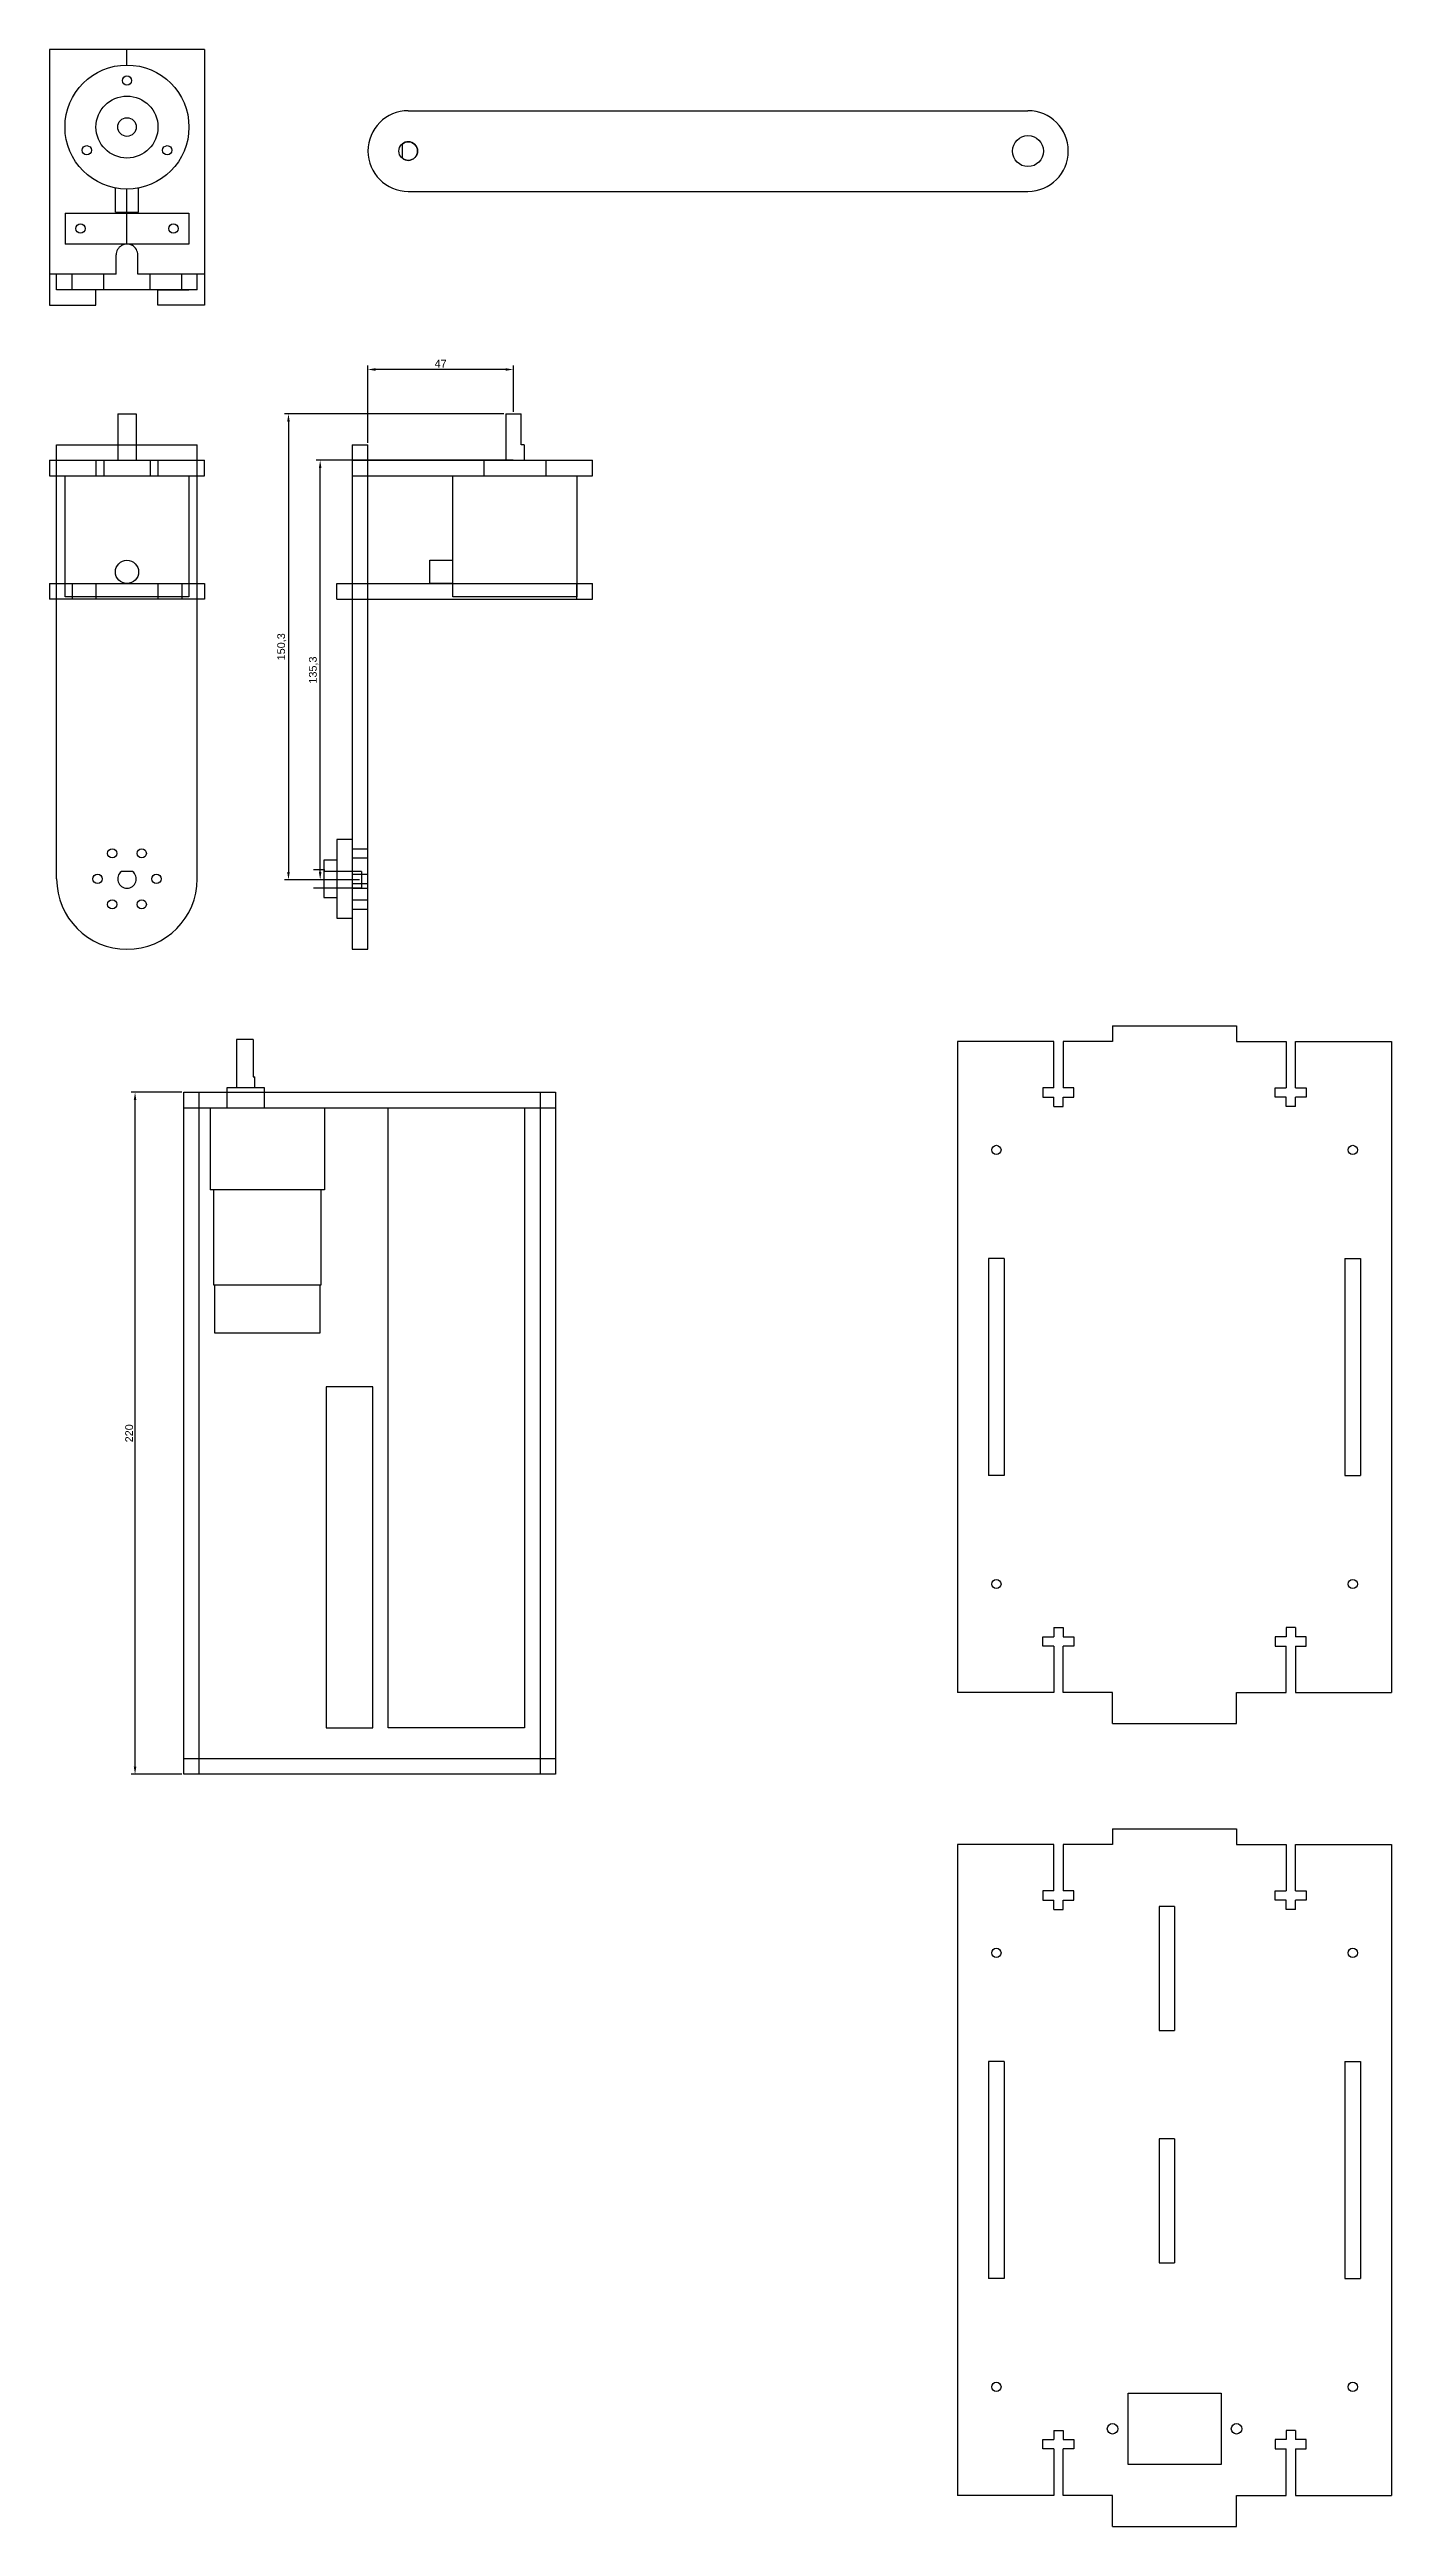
# Model space of a CAD drawing. Header units: millimetres. Extents: x -260 to 1495, y -534 to 358.
# Drawn here: x 297 to 730, y -534 to 265 of the extents above; entities that cross this region are included whole.
import ezdxf

# ---------------------------------------------------------------- set-up
doc = ezdxf.new("R2010")
doc.units = ezdxf.units.MM
for name, color, linetype in [('Arduino', 100, 'Continuous'), ('Corte', 230, 'Continuous'), ('Estructura', 140, 'Continuous'), ('Fuente', 40, 'Continuous'), ('Motor', 20, 'Continuous'), ('Sensor', 5, 'Continuous')]:
    doc.layers.add(name, color=color, linetype=linetype)
doc.styles.get("Standard").update_dxf_attribs({"font": 'arial.ttf'})
doc.dimstyles.new('ISO-25', dxfattribs={"dimtxt": 2.5, "dimasz": 2.5, "dimexe": 1.25, "dimexo": 0.625, "dimtad": 1, "dimtxsty": 'Standard', "dimcen": 2.5, "dimadec": 0, "dimazin": 0, "dimtfac": 1, "dimtmove": 0, "dimatfit": 3, "dimfxl": 1, "dimarcsym": 0})

msp = doc.modelspace()

# ---------------------------------------------------------------- blocks, each defined once
blk = doc.blocks.new('*U15')
blk.add_circle((0, 0), 1.5)
blk = doc.blocks.new('*U16')
at = {"layer": 'Estructura', "color": 0, "linetype": 'ByBlock', "lineweight": -2, "transparency": 16777216}
for p, rotation in [((1045.34, 5.68), 120), ((1054.84, 5.68), 59.99999999999999), ((1040.59, -2.55), 180), ((1045.34, -10.77), 239.9999999999999), ((1054.84, -10.77), 299.9999999999999)]:
    blk.add_blockref('*U15', p, dxfattribs=dict(at, rotation=rotation))
blk.add_blockref('*U15', (1059.59, -2.55), dxfattribs=at)
blk = doc.blocks.new('*U17')
at = {"layer": 'Sensor'}
blk.add_circle((0, 0), 1.5, dxfattribs=at)
blk = doc.blocks.new('*U18')
at = {"layer": 'Sensor', "color": 0, "linetype": 'ByBlock', "lineweight": -2, "transparency": 16777216}
blk.add_blockref('*U17', (-200.21, -241.9), dxfattribs=at)
for p, rotation in [((-213.2, -264.4), 120), ((-187.22, -264.4), 240)]:
    blk.add_blockref('*U17', p, dxfattribs=dict(at, rotation=rotation))
blk = doc.blocks.new('*D207')
at = {"layer": 'Corte', "color": 0, "lineweight": -2, "transparency": 16777216}
for p, q in [((399.41, 138.08), (399.41, 163)), ((443.91, 161.75), (401.91, 161.75)), ((446.41, 148.08), (446.41, 163))]:
    blk.add_line(p, q, dxfattribs=at)
at = {"layer": 'Corte', "color": 0, "transparency": 16777216}
for points in [[(401.91, 162.16), (401.91, 161.33), (399.41, 161.75)], [(443.91, 162.16), (443.91, 161.33), (446.41, 161.75)]]:
    blk.add_solid(points, dxfattribs=at)
at = {"layer": 'Corte', "color": 0, "transparency": 16777216, "insert": (422.91, 163.62), "char_height": 2.5, "attachment_point": 5}
blk.add_mtext('47', dxfattribs=at)
blk = doc.blocks.new('*D208')
at = {"layer": 'Corte', "color": 0, "lineweight": -2, "transparency": 16777216}
for p, q in [((446.28, 132.45), (382.8, 132.45)), ((384.05, -0.35), (384.05, 129.95)), ((396.78, -2.85), (382.8, -2.85))]:
    blk.add_line(p, q, dxfattribs=at)
at = {"layer": 'Corte', "color": 0, "transparency": 16777216}
for points in [[(383.63, 129.95), (384.46, 129.95), (384.05, 132.45)], [(383.63, -0.35), (384.46, -0.35), (384.05, -2.85)]]:
    blk.add_solid(points, dxfattribs=at)
at = {"layer": 'Corte', "color": 0, "transparency": 16777216, "insert": (381.92, 64.8), "char_height": 2.5, "attachment_point": 5, "rotation": 90}
blk.add_mtext('135,3', dxfattribs=at)
blk = doc.blocks.new('*D214')
at = {"layer": 'Corte', "color": 0, "lineweight": -2, "transparency": 16777216}
for p, q in [((443.28, 147.45), (372.57, 147.45)), ((373.82, 144.95), (373.82, -0.35)), ((396.78, -2.85), (372.57, -2.85))]:
    blk.add_line(p, q, dxfattribs=at)
at = {"layer": 'Corte', "color": 0, "transparency": 16777216}
for points in [[(373.4, 144.95), (374.24, 144.95), (373.82, 147.45)], [(373.4, -0.35), (374.24, -0.35), (373.82, -2.85)]]:
    blk.add_solid(points, dxfattribs=at)
at = {"layer": 'Corte', "color": 0, "transparency": 16777216, "insert": (371.69, 72.3), "char_height": 2.5, "attachment_point": 5, "rotation": 90}
blk.add_mtext('150,3', dxfattribs=at)
blk = doc.blocks.new('*D218')
at = {"layer": 'Corte', "color": 0, "lineweight": -2, "transparency": 16777216}
for p, q in [((339.38, -71.39), (323.06, -71.39)), ((324.31, -288.89), (324.31, -73.89)), ((339.38, -291.39), (323.06, -291.39))]:
    blk.add_line(p, q, dxfattribs=at)
at = {"layer": 'Corte', "color": 0, "transparency": 16777216}
for points in [[(323.89, -73.89), (324.73, -73.89), (324.31, -71.39)], [(323.89, -288.89), (324.73, -288.89), (324.31, -291.39)]]:
    blk.add_solid(points, dxfattribs=at)
at = {"layer": 'Corte', "color": 0, "transparency": 16777216, "insert": (322.41, -181.39), "char_height": 2.5, "attachment_point": 5, "rotation": 90}
blk.add_mtext('220', dxfattribs=at)

# ---------------------------------------------------------------- dimensions: what is measured, and where the dimension line sits
at = {"layer": 'Corte'}
dim = msp.add_linear_dim(base=(399.406, 161.748), p1=(446.406, 147.453), p2=(399.406, 137.453), dimstyle='ISO-25', dxfattribs=at)
dim.commit()
dim.dimension.update_dxf_attribs({"geometry": '*D207', "text_midpoint": (422.906, 163.623)})
for base, p1, p2, picture, middle in [((373.821, -2.847), (443.906, 147.453), (397.406, -2.847), '*D214', (371.693, 72.303)), ((384.048, 132.453), (397.406, -2.847), (446.906, 132.453), '*D208', (381.921, 64.803)), ((324.309, -71.388), (340, -291.388), (340, -71.388), '*D218', (322.408, -181.388))]:
    dim = msp.add_linear_dim(base=base, p1=p1, p2=p2, angle=90, dimstyle='ISO-25', dxfattribs=at)
    dim.commit()
    dim.dimension.update_dxf_attribs({"geometry": picture, "text_midpoint": middle})

# ---------------------------------------------------------------- linework, layer by layer
at = {"layer": 'Arduino'}
for p, q in [((401, -166.388), (386, -166.388)), ((386, -166.388), (386, -276.388)), ((401, -276.388), (401, -166.388)), ((386, -276.388), (401, -276.388))]:
    msp.add_line(p, q, dxfattribs=at)
at = {"layer": 'Corte'}
for p, q in [((589.758, -55), (589.758, -265)), ((620.758, -55), (589.758, -55)), ((620.758, -70), (620.758, -55)), ((639.758, -55), (623.758, -55)), ((623.758, -55), (623.758, -70)), ((639.758, -50), (679.758, -50)), ((639.758, -50), (639.758, -55)), ((679.758, -50), (679.758, -55)), ((679.758, -55), (695.758, -55)), ((695.758, -55), (695.758, -70)), ((698.758, -70), (698.758, -55)), ((698.758, -55), (729.758, -55)), ((729.758, -55), (729.758, -265)), ((620.758, -70), (617.258, -70)), ((617.258, -70), (617.258, -73)), ((627.258, -70), (623.758, -70)), ((627.258, -73), (627.258, -70)), ((692.258, -73), (692.258, -70)), ((692.258, -70), (695.758, -70)), ((698.758, -70), (702.258, -70)), ((702.258, -70), (702.258, -73)), ((617.258, -73), (620.758, -73)), ((620.758, -76), (620.758, -73)), ((620.758, -76), (623.758, -76)), ((623.758, -73), (627.258, -73)), ((623.758, -76), (623.758, -73)), ((695.758, -73), (692.258, -73)), ((695.758, -76), (695.758, -73)), ((698.758, -76), (695.758, -76)), ((702.258, -73), (698.758, -73)), ((698.758, -76), (698.758, -73)), ((599.758, -125), (599.758, -195)), ((604.758, -125), (599.758, -125)), ((604.758, -125), (604.758, -195)), ((714.758, -125), (714.758, -195)), ((714.758, -125), (719.758, -125)), ((719.758, -125), (719.758, -195)), ((604.758, -195), (599.758, -195)), ((714.758, -195), (719.758, -195)), ((617.258, -247), (620.758, -247)), ((617.258, -250), (617.258, -247)), ((620.758, -244), (623.758, -244)), ((620.758, -244), (620.758, -247)), ((623.758, -244), (623.758, -247)), ((623.758, -247), (627.258, -247)), ((627.258, -247), (627.258, -250)), ((695.758, -247), (692.258, -247)), ((692.258, -247), (692.258, -250)), ((698.758, -244), (695.758, -244)), ((695.758, -244), (695.758, -247)), ((698.758, -244), (698.758, -247)), ((702.258, -247), (698.758, -247)), ((702.258, -250), (702.258, -247)), ((620.758, -250), (617.258, -250)), ((620.758, -250), (620.758, -265)), ((623.758, -265), (623.758, -250)), ((627.258, -250), (623.758, -250)), ((692.258, -250), (695.758, -250)), ((695.758, -265), (695.758, -250)), ((698.758, -250), (702.258, -250)), ((698.758, -250), (698.758, -265)), ((620.758, -265), (589.758, -265)), ((639.758, -265), (623.758, -265)), ((639.758, -275), (639.758, -265)), ((679.758, -275), (679.758, -265)), ((679.758, -265), (695.758, -265)), ((698.758, -265), (729.758, -265)), ((639.758, -275), (679.758, -275)), ((639.758, -308.996), (679.758, -308.996)), ((639.758, -308.996), (639.758, -313.996)), ((679.758, -308.996), (679.758, -313.996)), ((589.758, -313.996), (589.758, -523.996)), ((620.758, -313.996), (589.758, -313.996)), ((620.758, -328.996), (620.758, -313.996)), ((639.758, -313.996), (623.758, -313.996)), ((623.758, -313.996), (623.758, -328.996)), ((679.758, -313.996), (695.758, -313.996)), ((695.758, -313.996), (695.758, -328.996)), ((698.758, -313.996), (729.758, -313.996)), ((698.758, -328.996), (698.758, -313.996)), ((729.758, -313.996), (729.758, -523.996)), ((620.758, -328.996), (617.258, -328.996)), ((617.258, -328.996), (617.258, -331.996)), ((617.258, -331.996), (620.758, -331.996)), ((620.758, -334.996), (620.758, -331.996)), ((620.758, -334.996), (623.758, -334.996)), ((627.258, -328.996), (623.758, -328.996)), ((623.758, -331.996), (627.258, -331.996)), ((623.758, -334.996), (623.758, -331.996)), ((627.258, -331.996), (627.258, -328.996)), ((659.758, -333.999), (654.758, -333.999)), ((654.758, -333.999), (654.758, -373.999)), ((659.758, -333.999), (659.758, -373.999)), ((692.258, -331.996), (692.258, -328.996)), ((692.258, -328.996), (695.758, -328.996)), ((695.758, -331.996), (692.258, -331.996)), ((695.758, -334.996), (695.758, -331.996)), ((698.758, -334.996), (695.758, -334.996)), ((698.758, -328.996), (702.258, -328.996)), ((702.258, -331.996), (698.758, -331.996)), ((698.758, -334.996), (698.758, -331.996)), ((702.258, -328.996), (702.258, -331.996)), ((654.758, -373.999), (659.758, -373.999)), ((599.758, -383.996), (599.758, -453.996)), ((604.758, -383.996), (599.758, -383.996)), ((604.758, -383.996), (604.758, -453.996)), ((714.758, -383.996), (714.758, -453.996)), ((714.758, -383.996), (719.758, -383.996)), ((719.758, -383.996), (719.758, -453.996)), ((659.758, -408.998), (654.758, -408.998)), ((654.758, -408.998), (654.758, -448.998)), ((659.758, -408.998), (659.758, -448.998)), ((604.758, -453.996), (599.758, -453.996)), ((654.758, -448.998), (659.758, -448.998)), ((714.758, -453.996), (719.758, -453.996)), ((644.758, -490.996), (674.758, -490.996)), ((644.758, -513.996), (644.758, -490.996)), ((674.758, -490.996), (674.758, -513.996)), ((620.758, -502.996), (623.758, -502.996)), ((620.758, -502.996), (620.758, -505.996)), ((623.758, -502.996), (623.758, -505.996)), ((698.758, -502.996), (695.758, -502.996)), ((695.758, -502.996), (695.758, -505.996)), ((698.758, -502.996), (698.758, -505.996)), ((617.258, -505.996), (620.758, -505.996)), ((617.258, -508.996), (617.258, -505.996)), ((620.758, -508.996), (617.258, -508.996)), ((620.758, -508.996), (620.758, -523.996)), ((623.758, -505.996), (627.258, -505.996)), ((623.758, -523.996), (623.758, -508.996)), ((627.258, -508.996), (623.758, -508.996)), ((627.258, -505.996), (627.258, -508.996)), ((695.758, -505.996), (692.258, -505.996)), ((692.258, -505.996), (692.258, -508.996)), ((692.258, -508.996), (695.758, -508.996)), ((695.758, -523.996), (695.758, -508.996)), ((702.258, -505.996), (698.758, -505.996)), ((698.758, -508.996), (702.258, -508.996)), ((698.758, -508.996), (698.758, -523.996)), ((702.258, -508.996), (702.258, -505.996)), ((674.758, -513.996), (644.758, -513.996)), ((620.758, -523.996), (589.758, -523.996)), ((639.758, -523.996), (623.758, -523.996)), ((639.758, -533.996), (639.758, -523.996)), ((679.758, -533.996), (679.758, -523.996)), ((679.758, -523.996), (695.758, -523.996)), ((698.758, -523.996), (729.758, -523.996)), ((639.758, -533.996), (679.758, -533.996))]:
    msp.add_line(p, q, dxfattribs=at)
for centre, radius in [((602.258, -90), 1.5), ((717.258, -90), 1.5), ((602.258, -230), 1.5), ((717.258, -230), 1.5), ((602.258, -348.996), 1.5), ((717.258, -348.996), 1.5), ((602.258, -488.996), 1.5), ((717.258, -488.996), 1.5), ((639.758, -502.496), 1.7), ((679.758, -502.496), 1.7)]:
    msp.add_circle(centre, radius, dxfattribs=at)
at = {"layer": 'Estructura'}
for p, q in [((346.706, 264.953), (296.706, 264.953)), ((296.706, 264.953), (296.706, 182.453)), ((321.706, 259.953), (321.706, 264.953)), ((346.706, 264.953), (346.706, 182.453)), ((412.462, 245.208), (612.462, 245.208)), ((410.462, 234.444), (410.462, 229.972)), ((321.706, 202.203), (321.706, 219.953)), ((412.462, 219.208), (612.462, 219.208)), ((301.706, 212.203), (301.706, 202.203)), ((301.706, 212.203), (341.706, 212.203)), ((341.706, 212.203), (341.706, 202.203)), ((341.706, 202.203), (301.706, 202.203)), ((318.206, 192.453), (296.706, 192.453)), ((299.006, 187.453), (299.006, 192.453)), ((304.006, 187.453), (304.006, 192.453)), ((314.206, 187.453), (314.206, 192.453)), ((318.206, 192.453), (318.2, 198.703)), ((325.206, 192.453), (325.2, 198.703)), ((346.706, 192.453), (325.206, 192.453)), ((329.206, 187.453), (329.206, 192.453)), ((339.406, 187.453), (339.406, 192.453)), ((344.406, 187.453), (344.406, 192.453)), ((344.406, 187.453), (299.006, 187.453)), ((311.706, 187.453), (301.706, 187.453)), ((311.706, 182.453), (311.706, 187.453)), ((331.706, 182.453), (331.706, 187.453)), ((331.706, 187.453), (341.706, 187.453)), ((296.706, 182.453), (311.706, 182.453)), ((346.706, 182.453), (331.706, 182.453)), ((299.006, -2.547), (299.006, 137.453)), ((299.006, 137.453), (344.406, 137.453)), ((344.406, -2.547), (344.406, 137.453)), ((394.406, 137.453), (399.406, 137.453)), ((394.406, 137.453), (394.406, -25.247)), ((399.406, -25.247), (399.406, 137.453)), ((296.706, 132.453), (346.706, 132.453)), ((296.706, 132.453), (296.706, 127.453)), ((311.706, 132.453), (311.706, 127.453)), ((314.206, 132.453), (314.206, 127.453)), ((329.206, 132.453), (329.206, 127.453)), ((331.706, 132.453), (331.706, 127.453)), ((346.706, 127.453), (346.706, 132.453)), ((394.406, 132.453), (399.406, 132.453)), ((399.406, 132.453), (471.906, 132.453)), ((471.906, 127.453), (471.906, 132.453)), ((296.706, 127.453), (346.706, 127.453)), ((394.406, 127.453), (399.406, 127.453)), ((399.406, 127.453), (471.906, 127.453)), ((296.706, 92.703), (296.706, 87.703)), ((296.706, 92.703), (346.706, 92.703)), ((304.006, 92.703), (304.006, 87.703)), ((311.706, 92.703), (311.706, 87.703)), ((331.706, 92.703), (331.706, 87.703)), ((339.406, 92.703), (339.406, 87.703)), ((346.706, 92.703), (346.706, 87.703)), ((389.406, 87.703), (389.406, 92.703)), ((389.406, 92.703), (399.406, 92.703)), ((399.406, 92.703), (471.906, 92.703)), ((466.906, 87.703), (466.906, 92.703)), ((471.906, 87.703), (471.906, 92.703)), ((346.706, 87.703), (296.706, 87.703)), ((389.406, 87.703), (399.406, 87.703)), ((399.406, 87.703), (471.906, 87.703)), ((394.406, 10.153), (389.406, 10.153)), ((389.406, 10.153), (389.406, -15.247)), ((389.406, 3.453), (385.206, 3.453)), ((385.206, 3.453), (385.206, -8.547)), ((394.406, 7.18), (399.406, 7.18)), ((394.406, 4.18), (399.406, 4.18)), ((323.506, -0.147), (319.906, -0.147)), ((394.406, -1.047), (399.406, -1.047)), ((394.406, -4.047), (399.406, -4.047)), ((394.406, -5.547), (399.406, -5.547)), ((385.206, -8.547), (389.406, -8.547)), ((389.406, -15.247), (394.406, -15.247)), ((394.406, -9.274), (399.406, -9.274)), ((394.406, -12.274), (399.406, -12.274)), ((394.406, -25.247), (399.406, -25.247)), ((340, -71.388), (460, -71.388)), ((340, -291.388), (340, -71.388)), ((345, -291.388), (345, -71.388)), ((455, -71.388), (455, -291.388)), ((460, -71.388), (460, -291.388)), ((340, -76.388), (460, -76.388)), ((460, -286.388), (340, -286.388)), ((460, -291.388), (340, -291.388))]:
    msp.add_line(p, q, dxfattribs=at)
for centre, radius in [((612.462, 232.208), 5), ((306.706, 207.203), 1.5), ((336.706, 207.203), 1.5)]:
    msp.add_circle(centre, radius, dxfattribs=at)
for centre, radius, start, end in [((412.462, 232.208), 13, 90, 270), ((612.462, 232.208), 13, 270, 90), ((412.462, 232.208), 3, 228.189685, 131.810315), ((321.7, 198.703), 3.5, 0, 180.120602), ((321.706, -2.547), 22.7, 180, 0), ((321.706, -2.547), 3, 126.869898, 53.130102)]:
    msp.add_arc(centre, radius, start, end, dxfattribs=at)
at = {"layer": 'Fuente'}
for p, q in [((406, -276.388), (406, -76.388)), ((406, -76.388), (450, -76.388)), ((450, -76.388), (450, -276.388)), ((450, -276.388), (406, -276.388))]:
    msp.add_line(p, q, dxfattribs=at)
at = {"layer": 'Motor'}
for p, q in [((381.906, 0.453), (385.406, 0.453)), ((385.406, -0.147), (385.406, 0.453)), ((397.406, -5.547), (381.906, -5.547)), ((397.406, -0.147), (385.406, -0.147)), ((397.406, -0.147), (397.406, -5.547)), ((362.4, -54.388), (357, -54.388)), ((357, -54.388), (357, -69.888)), ((362.4, -54.388), (362.4, -66.388)), ((354, -76.388), (354, -69.888)), ((354, -69.888), (366, -69.888)), ((362.4, -66.388), (363, -66.388)), ((363, -69.888), (363, -66.388)), ((366, -69.888), (366, -76.388)), ((348.6, -76.388), (348.6, -102.888)), ((348.6, -76.388), (385.4, -76.388)), ((385.4, -76.388), (385.4, -102.888)), ((385.4, -102.888), (348.6, -102.888)), ((349.7, -133.588), (349.7, -102.888)), ((384.3, -102.888), (384.3, -133.588)), ((384.3, -133.588), (349.7, -133.588)), ((350, -133.588), (350, -148.988)), ((384, -148.988), (384, -133.588)), ((350, -148.988), (384, -148.988))]:
    msp.add_line(p, q, dxfattribs=at)
at = {"layer": 'Sensor'}
for p, q in [((317.956, 212.453), (317.956, 220.308)), ((325.456, 212.453), (325.456, 220.308)), ((317.956, 212.453), (325.456, 212.453)), ((318.706, 147.453), (324.706, 147.453)), ((318.706, 147.453), (318.706, 132.453)), ((324.706, 147.453), (324.706, 132.453)), ((443.906, 147.453), (448.906, 147.453)), ((443.906, 147.453), (443.906, 132.453)), ((448.906, 137.453), (448.906, 147.453)), ((449.906, 137.453), (448.906, 137.453)), ((449.906, 137.453), (449.906, 132.453)), ((311.706, 132.453), (331.706, 132.453)), ((436.906, 132.453), (456.906, 132.453)), ((436.906, 132.453), (436.906, 127.453)), ((456.906, 132.453), (456.906, 127.453)), ((301.706, 88.453), (301.706, 127.453)), ((301.706, 127.453), (341.706, 127.453)), ((341.706, 127.453), (341.706, 88.453)), ((426.906, 88.453), (426.906, 127.453)), ((426.906, 127.453), (466.906, 127.453)), ((466.906, 127.453), (466.906, 88.453)), ((419.406, 92.703), (419.406, 100.203)), ((419.406, 100.203), (426.906, 100.203)), ((341.706, 88.453), (301.706, 88.453)), ((426.906, 92.703), (419.406, 92.703)), ((466.906, 88.453), (426.906, 88.453))]:
    msp.add_line(p, q, dxfattribs=at)
for centre, radius in [((321.706, 239.953), 20), ((321.706, 239.953), 10), ((321.706, 239.953), 3), ((412.462, 232.208), 3), ((321.706, 96.453), 3.75)]:
    msp.add_circle(centre, radius, dxfattribs=at)

# ---------------------------------------------------------------- block references
at = {"layer": 'Estructura'}
msp.add_blockref('*U16', (-728.382, 0), dxfattribs=at)
at = {"layer": 'Sensor'}
msp.add_blockref('*U18', (521.917, 496.856), dxfattribs=at)

msp.set_redraw_order([(e.dxf.handle, doc.entitydb.next_handle()) for e in msp.query("TEXT MTEXT ATTDEF DIMENSION ARC_DIMENSION")])  # texts and dimensions are drawn at this point

doc.saveas('drawing.dxf')
